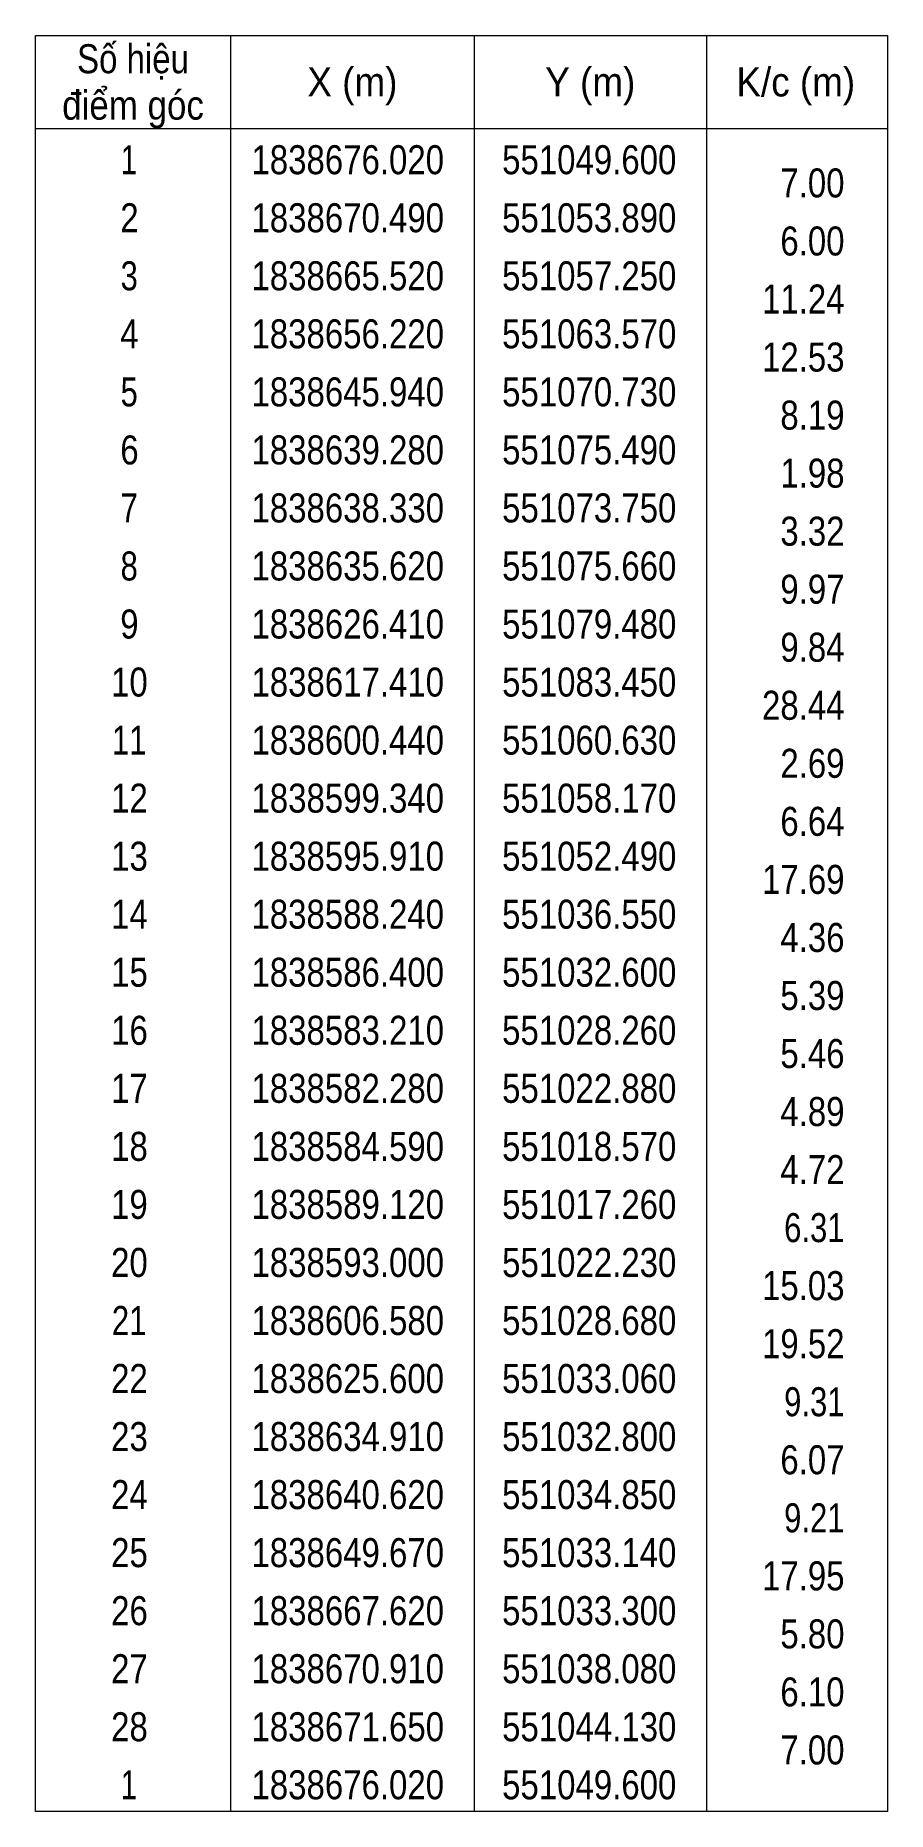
# Model space of a CAD drawing. Header units: metres. Extents: x 549272 to 551461, y 1838244 to 1839012.
# Drawn here: x 551387.8 to 551461.2, y 1838499.8 to 1838652.8 of the extents above; entities that cross this region are included whole.
import ezdxf
from ezdxf.enums import TextEntityAlignment as Align

# ---------------------------------------------------------------- set-up
doc = ezdxf.new("R2010")
doc.units = ezdxf.units.M
doc.header["$LTSCALE"] = 1.1
doc.layers.add('15', color=7, linetype='Continuous', lineweight=13)
doc.layers.add('63', color=7, linetype='Continuous', lineweight=13)

msp = doc.modelspace()

# ---------------------------------------------------------------- texts
at = {"layer": '63'}
for s, width, p in [('Số hiệu', 0.85, (551396.21, 1838649.5)), ('X (m)', 0.95, (551415.11, 1838647.5)), ('Y (m)', 0.95, (551435.605, 1838647.5)), ('K/c (m)', 0.95, (551453.31, 1838647.5)), ('điểm góc', 0.9, (551396.21, 1838645.5)), (' 1', 0.75, (551395.505, 1838640.8)), ('1838676.020', 0.85, (551414.71, 1838640.8)), ('551049.600', 0.85, (551435.515, 1838640.8)), (' 2', 0.85, (551395.51, 1838635.8)), ('1838670.490', 0.85, (551414.71, 1838635.8)), ('551053.890', 0.85, (551435.515, 1838635.8)), (' 3', 0.8, (551395.51, 1838630.8)), ('1838665.520', 0.85, (551414.71, 1838630.8)), ('551057.250', 0.85, (551435.515, 1838630.8)), (' 4', 0.85, (551395.505, 1838625.8)), ('1838656.220', 0.85, (551414.71, 1838625.8)), ('551063.570', 0.85, (551435.515, 1838625.8)), (' 5', 0.8, (551395.51, 1838620.8)), ('1838645.940', 0.85, (551414.71, 1838620.8)), ('551070.730', 0.85, (551435.515, 1838620.8)), (' 6', 0.85, (551395.51, 1838615.8)), ('1838639.280', 0.85, (551414.71, 1838615.8)), ('551075.490', 0.85, (551435.515, 1838615.8)), (' 7', 0.8, (551395.51, 1838610.8)), ('1838638.330', 0.85, (551414.71, 1838610.8)), ('551073.750', 0.85, (551435.515, 1838610.8)), (' 8', 0.8, (551395.51, 1838605.8)), ('1838635.620', 0.85, (551414.71, 1838605.8)), ('551075.660', 0.85, (551435.515, 1838605.8)), (' 9', 0.85, (551395.505, 1838600.8)), ('1838626.410', 0.85, (551414.71, 1838600.8)), ('551079.480', 0.85, (551435.515, 1838600.8)), (' 10', 0.85, (551395.505, 1838595.8)), ('1838617.410', 0.85, (551414.71, 1838595.8)), ('551083.450', 0.85, (551435.515, 1838595.8)), (' 11', 0.8, (551395.505, 1838590.8)), ('1838600.440', 0.85, (551414.71, 1838590.8)), ('551060.630', 0.85, (551435.515, 1838590.8)), (' 12', 0.85, (551395.51, 1838585.8)), ('1838599.340', 0.85, (551414.71, 1838585.8)), ('551058.170', 0.85, (551435.515, 1838585.8)), (' 13', 0.85, (551395.51, 1838580.8)), ('1838595.910', 0.85, (551414.71, 1838580.8)), ('551052.490', 0.85, (551435.515, 1838580.8)), (' 14', 0.85, (551395.505, 1838575.8)), ('1838588.240', 0.85, (551414.71, 1838575.8)), ('551036.550', 0.85, (551435.515, 1838575.8)), (' 15', 0.85, (551395.51, 1838570.8)), ('1838586.400', 0.85, (551414.71, 1838570.8)), ('551032.600', 0.85, (551435.515, 1838570.8)), (' 16', 0.85, (551395.51, 1838565.8)), ('1838583.210', 0.85, (551414.71, 1838565.8)), ('551028.260', 0.85, (551435.515, 1838565.8)), (' 17', 0.85, (551395.51, 1838560.8)), ('1838582.280', 0.85, (551414.71, 1838560.8)), ('551022.880', 0.85, (551435.515, 1838560.8)), (' 18', 0.85, (551395.51, 1838555.8)), ('1838584.590', 0.85, (551414.71, 1838555.8)), ('551018.570', 0.85, (551435.515, 1838555.8)), (' 19', 0.85, (551395.505, 1838550.8)), ('1838589.120', 0.85, (551414.71, 1838550.8)), ('551017.260', 0.85, (551435.515, 1838550.8)), (' 20', 0.85, (551395.505, 1838545.8)), ('1838593.000', 0.85, (551414.71, 1838545.8)), ('551022.230', 0.85, (551435.515, 1838545.8)), (' 21', 0.8, (551395.505, 1838540.8)), ('1838606.580', 0.85, (551414.71, 1838540.8)), ('551028.680', 0.85, (551435.515, 1838540.8)), (' 22', 0.85, (551395.51, 1838535.8)), ('1838625.600', 0.85, (551414.71, 1838535.8)), ('551033.060', 0.85, (551435.515, 1838535.8)), (' 23', 0.85, (551395.51, 1838530.8)), ('1838634.910', 0.85, (551414.71, 1838530.8)), ('551032.800', 0.85, (551435.515, 1838530.8)), (' 24', 0.85, (551395.505, 1838525.8)), ('1838640.620', 0.85, (551414.71, 1838525.8)), ('551034.850', 0.85, (551435.515, 1838525.8)), (' 25', 0.85, (551395.51, 1838520.8)), ('1838649.670', 0.85, (551414.71, 1838520.8)), ('551033.140', 0.85, (551435.515, 1838520.8)), (' 26', 0.85, (551395.51, 1838515.8)), ('1838667.620', 0.85, (551414.71, 1838515.8)), ('551033.300', 0.85, (551435.515, 1838515.8)), (' 27', 0.85, (551395.51, 1838510.8)), ('1838670.910', 0.85, (551414.71, 1838510.8)), ('551038.080', 0.85, (551435.515, 1838510.8)), (' 28', 0.85, (551395.51, 1838505.8)), ('1838671.650', 0.85, (551414.71, 1838505.8)), ('551044.130', 0.85, (551435.515, 1838505.8)), (' 1', 0.75, (551395.505, 1838500.8)), ('1838676.020', 0.85, (551414.71, 1838500.8)), ('551049.600', 0.85, (551435.515, 1838500.8))]:
    msp.add_text(s, height=2.5, dxfattribs=dict(at, width=width)).set_placement(p, align=Align.CENTER)
for s, width, p in [('7.00', 0.85, (551457.51, 1838638.8)), ('6.00', 0.85, (551457.51, 1838633.8)), ('11.24', 0.85, (551457.51, 1838628.8)), ('12.53', 0.85, (551457.51, 1838623.8)), ('8.19', 0.85, (551457.51, 1838618.8)), ('1.98', 0.85, (551457.51, 1838613.8)), ('3.32', 0.85, (551457.51, 1838608.8)), ('9.97', 0.85, (551457.51, 1838603.8)), ('9.84', 0.85, (551457.51, 1838598.8)), ('28.44', 0.85, (551457.51, 1838593.8)), ('2.69', 0.85, (551457.51, 1838588.8)), ('6.64', 0.85, (551457.51, 1838583.8)), ('17.69', 0.85, (551457.51, 1838578.8)), ('4.36', 0.85, (551457.51, 1838573.8)), ('5.39', 0.85, (551457.51, 1838568.8)), ('5.46', 0.85, (551457.51, 1838563.8)), ('4.89', 0.85, (551457.51, 1838558.8)), ('4.72', 0.85, (551457.51, 1838553.8)), ('6.31', 0.8, (551457.51, 1838548.8)), ('15.03', 0.85, (551457.51, 1838543.8)), ('19.52', 0.85, (551457.51, 1838538.8)), ('9.31', 0.8, (551457.51, 1838533.8)), ('6.07', 0.85, (551457.51, 1838528.8)), ('9.21', 0.8, (551457.51, 1838523.8)), ('17.95', 0.85, (551457.51, 1838518.8)), ('5.80', 0.85, (551457.51, 1838513.8)), ('6.10', 0.85, (551457.51, 1838508.8)), ('7.00', 0.85, (551457.51, 1838503.8))]:
    msp.add_text(s, height=2.5, dxfattribs=dict(at, width=width)).set_placement(p, align=Align.RIGHT)

# ---------------------------------------------------------------- linework, layer by layer
at = {"layer": '15'}
for p, q in [((551404.61, 1838652.75), (551404.61, 1838499.75)), ((551425.61, 1838652.75), (551425.61, 1838499.75)), ((551445.61, 1838652.75), (551445.61, 1838499.75)), ((551387.81, 1838644.75), (551461.21, 1838644.75))]:
    msp.add_line(p, q, dxfattribs=at)
at = {"layer": '63'}
msp.add_lwpolyline([(551387.81, 1838652.75), (551461.21, 1838652.75), (551461.21, 1838499.75), (551387.81, 1838499.75)], close=True, dxfattribs=at)

msp.set_redraw_order([(e.dxf.handle, doc.entitydb.next_handle()) for e in msp.query("TEXT MTEXT ATTDEF DIMENSION ARC_DIMENSION")])  # texts and dimensions are drawn at this point

doc.saveas('drawing.dxf')
